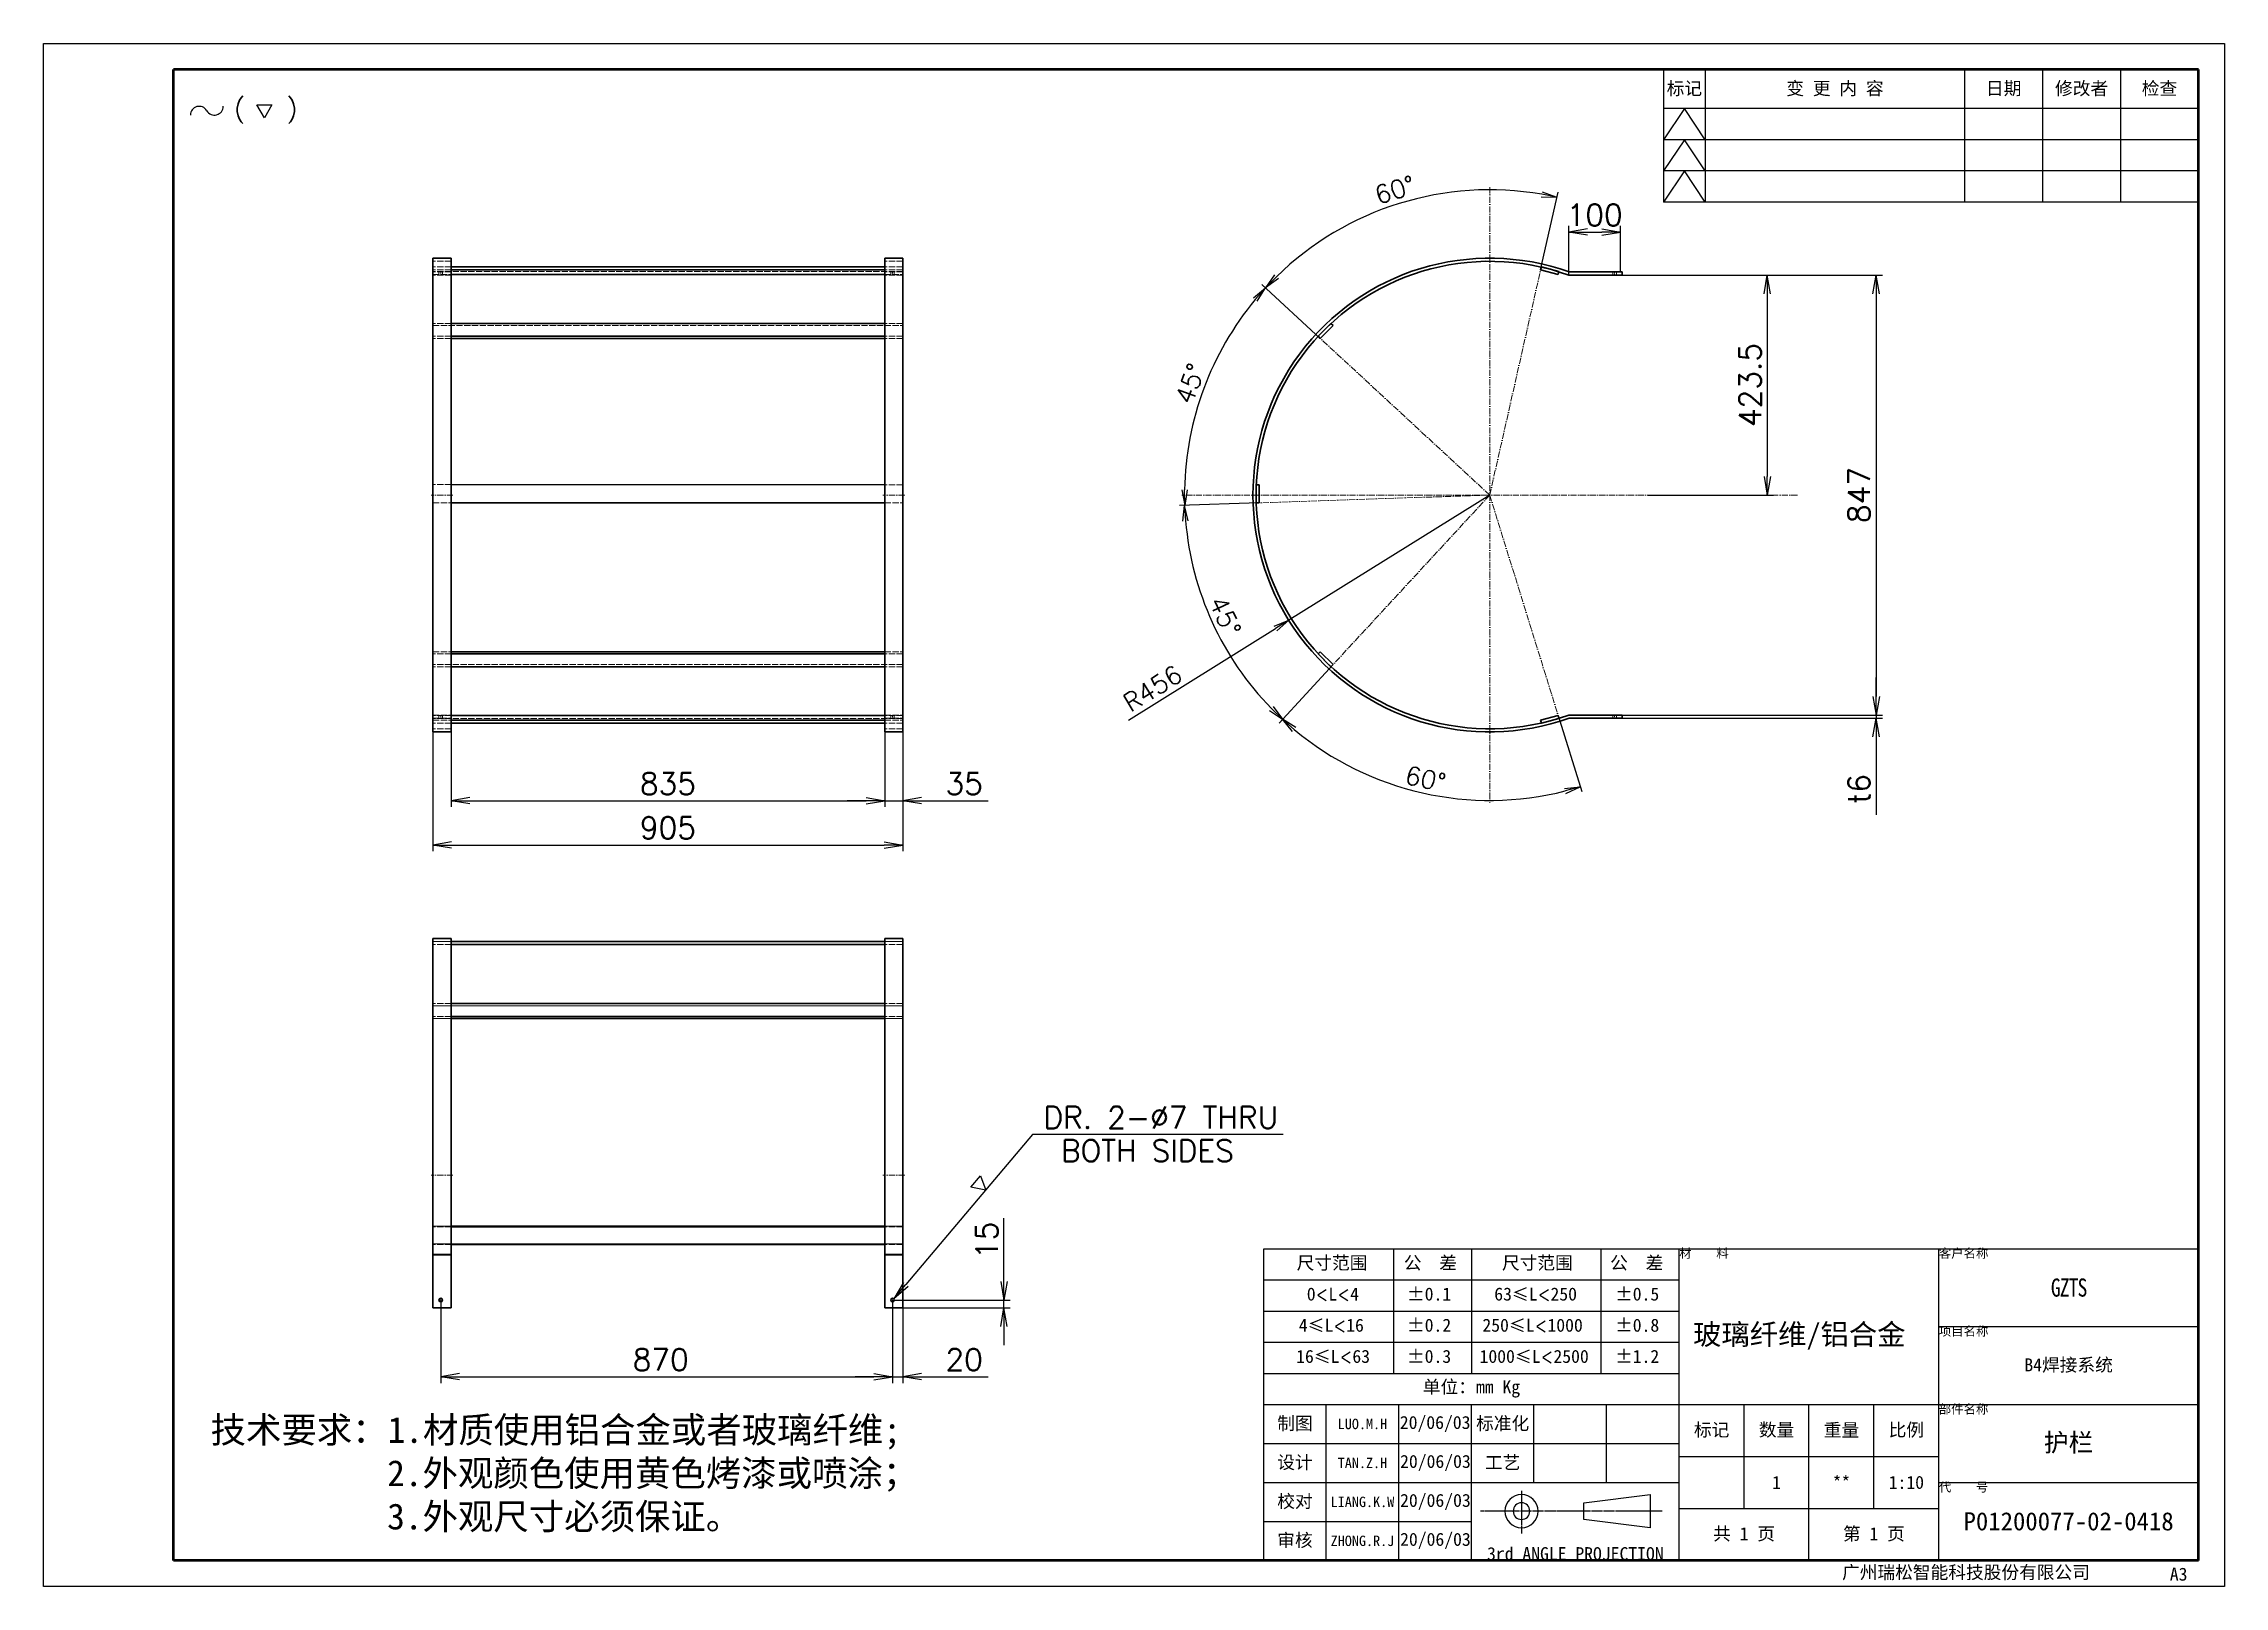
# Model space of a CAD drawing. Header units: millimetres. Extents: x -73083 to 81340, y -6859 to 6812.
# Drawn here: x 56713 to 60913, y -6850 to -3880 of the extents above; entities that cross this region are included whole.
import ezdxf

# ---------------------------------------------------------------- set-up
doc = ezdxf.new("R2010")
doc.units = ezdxf.units.MM
for name, pattern in [('AM_ISO02W050', [7.5, 6, -1.5]), ('AM_ISO08W050', [18, 12, -1.5, 3, -1.5]), ('CENTER-HOKUTO', [23, 20, -1, 1, -1]), ('DASHDOT', [18.5, 12, -3, 0.5, -3]), ('DASHED', [15, 12, -3])]:
    doc.linetypes.add(name, pattern=pattern)
doc.layers.add('A3', color=7, linetype='Continuous', plot=False)
for name, color, linetype, lineweight in [('AM_7', 2, 'AM_ISO08W050', 25), ('AM_HID', 1, 'AM_ISO02W050', 25), ('AM_VIS', 7, 'Continuous', 50), ('SOLID LINE', 7, 'Continuous', 30)]:
    doc.layers.add(name, color=color, linetype=linetype, lineweight=lineweight)
doc.layers.add('title_frame', color=7, linetype='Continuous')
doc.layers.add('word_dim', color=253, linetype='Continuous')
doc.styles.get("Standard").update_dxf_attribs({"font": 'romans.shx', "bigfont": 'bigfont.shx'})
doc.dimstyles.new('1-10', dxfattribs={"dimscale": 10, "dimtxt": 3.5, "dimasz": 3, "dimexe": 1, "dimexo": 0, "dimgap": 1, "dimtad": 3, "dimdsep": 46, "dimtxsty": 'Standard', "dimblk1": 'OPEN', "dimblk2": 'OPEN', "dimsah": 1, "dimcen": 0, "dimclrd": 256, "dimclre": 256, "dimclrt": 3, "dimadec": 0, "dimazin": 0, "dimtfac": 1, "dimtmove": 0, "dimatfit": 3, "dimfxl": 0, "dimtolj": 1, "dimtzin": 0, "dimarcsym": 0})
doc.dimstyles.new('STANDARD1-12', dxfattribs={"dimscale": 12, "dimtxt": 3.5, "dimasz": 3, "dimexe": 1, "dimexo": 0, "dimgap": 1, "dimtad": 3, "dimdec": 1, "dimdsep": 46, "dimtxsty": 'Standard', "dimblk1": 'OPEN', "dimblk2": 'OPEN', "dimsah": 1, "dimcen": 0, "dimclrd": 256, "dimclre": 256, "dimclrt": 3, "dimadec": 0, "dimazin": 0, "dimtfac": 1, "dimtdec": 1, "dimtmove": 0, "dimatfit": 3, "dimldrblk": 'OPEN', "dimfxl": 0, "dimtolj": 1, "dimtzin": 0, "dimarcsym": 0})

msp = doc.modelspace()

# ---------------------------------------------------------------- texts
at = {"layer": 'SOLID LINE', "ltscale": 0.5}
for s, insert, char_height, width, attachment_point in [('\\pt150;{\\fSimHei|b0|i0|c134|p2;\\C3;标记}', (59872.73469, -3967.73229), 25, 80, 5), ('\\pt150;{\\fSimHei|b0|i0|c134|p2;\\C3;变 更 内 容}', (60162.73469, -3967.73229), 25, 500, 5), ('\\pt150;{\\fSimHei|b0|i0|c134|p2;\\C3;日期}', (60487.73469, -3967.73229), 25, 150, 5), ('\\pt150;{\\fSimHei|b0|i0|c134|p2;\\C3;修改者}', (60637.73469, -3967.73229), 25, 150, 5), ('\\pt150;{\\fSimHei|b0|i0|c134|p2;\\C3;检查}', (60787.73469, -3967.73229), 25, 150, 5), ('\\pt150;{\\fSimHei|b0|i0|c134|p2;\\C3;尺寸范围}', (59125.93432, -6214.94291), 25, 453.0151884, 1), ('\\pt150;{\\fSimHei|b0|i0|c134|p2;\\C3;公  差}', (59332.47173, -6214.94291), 25, 453.0151884, 1), ('\\pt150;{\\fSimHei|b0|i0|c134|p2;\\C3;尺寸范围}', (59521.40884, -6214.94291), 25, 453.0151884, 1), ('\\pt150;{\\fSimHei|b0|i0|c134|p2;\\C3;公  差}', (59729.79531, -6214.94291), 25, 453.0151884, 1), ('{\\fSimHei|b0|i0|c134|p2;\\C3;材    料}', (59862.73469, -6200.23229), 17.5, 500, 1), ('\\pt105;{\\fSimHei|b0|i0|c134|p2;\\C3;客户名称}', (60362.73469, -6200.23229), 17.5, 500, 1), ('{\\fSimHei|b0|i0|c134|p2;\\W0.8;\\T0.9;\\C3;GZTS}', (60612.73469, -6275.23229), 35, 500, 5), ('\\pt150;{\\fSimHei|b0|i0|c134|p2;\\C3;0\\Fromans,bigfont|c134;\\H0.9583x;<\\fSimHei|b0|i0|c134|p2;\\H1.044x;L\\Fromans,bigfont|c134;\\H0.9583x;<\\fSimHei|b0|i0|c134|p2;\\H1.044x;4}', (59145.54001, -6274.94291), 25, 453.0151884, 1), ('\\pt150;{\\fSimHei|b0|i0|c134|p2;\\C3;%%P0.1}', (59338.5581, -6274.94291), 25, 453.0151884, 1), ('\\pt150;{\\fSimHei|b0|i0|c134|p2;\\C3;63\\H0.9583x;≤\\H1.044x;L\\Fromans,bigfont|c134;\\H0.9579x;<\\fSimHei|b0|i0|c134|p2;\\H1.044x;250}', (59506.57151, -6274.94291), 25, 453.0151884, 1), ('\\pt150;{\\fSimHei|b0|i0|c134|p2;\\C3;%%P0.5}', (59739.26136, -6274.94291), 25, 453.0151884, 1), ('\\pt150;{\\fSimHei|b0|i0|c134|p2;\\C3;4\\H0.9583x;≤\\H1.043x;L\\Fromans,bigfont|c134;\\H0.9588x;<\\fSimHei|b0|i0|c134|p2;\\H1.043x;16}', (59130.19984, -6334.94291), 25, 453.0151884, 1), ('\\pt150;{\\fSimHei|b0|i0|c134|p2;\\C3;%%P0.2}', (59338.5581, -6334.94291), 25, 453.0151884, 1), ('\\pt150;{\\fSimHei|b0|i0|c134|p2;\\C3;250\\H0.9583x;≤\\H1.044x;L\\Fromans,bigfont|c134;\\H0.9579x;<\\fSimHei|b0|i0|c134|p2;\\H1.044x;1000}', (59483.7451, -6334.94291), 25, 453.0151884, 1), ('\\pt150;{\\fSimHei|b0|i0|c134|p2;\\C3;%%P0.8}', (59739.26136, -6334.94291), 25, 453.0151884, 1), ('\\pt105;{\\fSimHei|b0|i0|c134|p2;\\C3;项目名称}', (60362.73469, -6350.23229), 17.5, 500, 1), ('\\pt150;{\\fSimHei|b0|i0|c134|p2;\\C3;16\\H0.9583x;≤\\H1.044x;L\\Fromans,bigfont|c134;\\H0.9579x;<\\fSimHei|b0|i0|c134|p2;\\H1.044x;63}', (59125.04936, -6394.94291), 25, 453.0151884, 1), ('\\pt150;{\\fSimHei|b0|i0|c134|p2;\\C3;%%P0.3}', (59338.5581, -6394.94291), 25, 453.0151884, 1), ('\\pt150;{\\fSimHei|b0|i0|c134|p2;\\C3;%%P1.2}', (59739.26136, -6394.94291), 25, 453.0151884, 1), ('{\\fSimHei|b0|i0|c134|p2;\\C3;B4焊接系统}', (60612.73469, -6425.23229), 25, 500, 5), ('\\pt150;{\\fSimHei|b0|i0|c134|p2;\\C3;单位：mm Kg}', (59462.73469, -6470.23229), 25, 800, 5), ('\\pt105;{\\fSimHei|b0|i0|c134|p2;\\C3;部件名称}', (60362.73469, -6500.23229), 17.5, 500, 1), ('\\pt150;{\\fSimHei|b0|i0|c134|p2;\\C3;制图}', (59122.73469, -6537.73229), 25, 120, 5), ('\\pt60;{\\fSimHei|b0|i0|c134|p2;\\C3;制图}', (59122.73469, -6537.73229), 25, 120, 5), ('\\pt288;{\\fSimHei|b0|i0|c134|p2;\\H0.8x;\\C3;LUO.M.H}', (59252.73469, -6537.73229), 25, 140, 5), ('\\pt60;{\\fSimHei|b0|i0|c134|p2;\\C3;20/06/03}', (59392.73469, -6537.73229), 25, 140, 5), ('\\pt150;{\\fSimHei|b0|i0|c134|p2;\\C3;标准化}', (59522.73469, -6537.73229), 25, 120, 5), ('\\pt150;{\\fSimHei|b0|i0|c134|p2;\\C3;标记}', (59925.23469, -6550.23229), 25, 125, 5), ('\\pt150;{\\fSimHei|b0|i0|c134|p2;\\C3;数量}', (60050.23469, -6550.23229), 25, 125, 5), ('\\pt150;{\\fSimHei|b0|i0|c134|p2;\\C3;重量}', (60175.23469, -6550.23229), 25, 125, 5), ('\\pt150;{\\fSimHei|b0|i0|c134|p2;\\C3;比例}', (60300.23469, -6550.23229), 25, 125, 5), ('{\\fSimHei|b0|i0|c134|p2;\\C3;护栏}', (60612.73469, -6575.23229), 35, 500, 5), ('\\pt150;{\\fSimHei|b0|i0|c134|p2;\\C3;设计}', (59122.73469, -6612.73229), 25, 120, 5), ('\\pt60;{\\fSimHei|b0|i0|c134|p2;\\C3;设计}', (59122.73469, -6612.73229), 25, 120, 5), ('\\pt288;{\\fSimHei|b0|i0|c134|p2;\\H0.8x;\\C3;TAN.Z.H}', (59252.73469, -6612.73229), 25, 140, 5), ('\\pt60;{\\fSimHei|b0|i0|c134|p2;\\C3;20/06/03}', (59393.24105, -6612.73229), 25, 138.9872858, 5), ('\\pt150;{\\fSimHei|b0|i0|c134|p2;\\C3;工艺}', (59522.73469, -6612.73229), 25, 120, 5), ('\\pt150;{\\fSimHei|b0|i0|c134|p2;\\C3;**}', (60175.23469, -6650.23229), 25, 125, 5), ('\\pt150;{\\fSimHei|b0|i0|c134|p2;\\C3;校对}', (59122.73469, -6687.73229), 25, 120, 5), ('\\pt60;{\\fSimHei|b0|i0|c134|p2;\\C3;校对}', (59122.73469, -6687.73229), 25, 120, 5), ('\\pt288;{\\fSimHei|b0|i0|c134|p2;\\H0.8x;\\C3;LIANG.K.W}', (59252.73469, -6687.73229), 25, 140, 5), ('\\pt60;{\\fSimHei|b0|i0|c134|p2;\\C3;20/06/03}', (59393.24105, -6687.73229), 25, 138.9872858, 5), ('\\pt150;{\\fSimHei|b0|i0|c134|p2;\\C3;1}', (60050.23469, -6650.23229), 25, 125, 5), ('\\pt150;{\\fSimHei|b0|i0|c134|p2;\\C3;1:10}', (60300.23469, -6650.23229), 25, 125, 5), ('\\pt105;{\\fSimHei|b0|i0|c134|p2;\\C3;代    号}', (60362.73469, -6650.23229), 17.5, 500, 1), ('{\\fSimHei|b0|i0|c134|p2;\\C3;P01200077-02-0418}', (60612.73469, -6725.23229), 35, 500, 5), ('\\pt150;{\\fSimHei|b0|i0|c134|p2;\\C3;审核}', (59122.73469, -6762.73229), 25, 120, 5), ('\\pt60;{\\fSimHei|b0|i0|c134|p2;\\C3;审核}', (59122.73469, -6762.73229), 25, 120, 5), ('\\pt288;{\\fSimHei|b0|i0|c134|p2;\\H0.8x;\\C3;ZHONG.R.J}', (59252.73469, -6762.73229), 25, 140, 5), ('\\pt60;{\\fSimHei|b0|i0|c134|p2;\\C3;20/06/03}', (59393.24105, -6762.73229), 25, 138.9872858, 5), ('\\pt150;{\\fSimHei|b0|i0|c134|p2;\\C3;共 1 页}', (59987.73469, -6750.23229), 25, 250, 5), ('\\pt150;{\\fSimHei|b0|i0|c134|p2;\\C3;第 1 页}', (60237.73469, -6750.23229), 25, 250, 5), ('{\\fSimHei|b0|i0|c134|p2;\\C3;3rd ANGLE PROJECTION}', (59662.73469, -6800.23229), 25, 400, 8), ('\\pt150;{\\fSimHei|b0|i0|c134|p2;\\C3;广州瑞松智能科技股份有限公司}', (60176.42083, -6810.58706), 25, 785.6180814, 1), ('\\pt150;{\\fSimHei|b0|i0|c134|p2;\\C3;A3}', (60807.62339, -6814.20635), 25, 785.6180814, 1)]:
    msp.add_mtext(s, dxfattribs=dict(at, insert=insert, char_height=char_height, width=width, attachment_point=attachment_point))
at = {"layer": 'SOLID LINE', "ltscale": 0.5, "insert": (59478.25812, -6394.94291), "char_height": 25, "width": 453.0151884, "attachment_point": 1, "line_spacing_factor": 0.72}
msp.add_mtext('\\pt150;{\\fSimHei|b0|i0|c134|p2;\\C3;1000\\H0.9583x;≤\\H1.044x;L\\Fromans,bigfont|c134;\\H0.9579x;<\\fSimHei|b0|i0|c134|p2;\\H1.044x;2500}', dxfattribs=at)
at = {"layer": 'word_dim', "color": 3, "linetype": 'Continuous', "insert": (58672.0691, -6032.2719), "char_height": 42, "attachment_point": 7}
msp.add_mtext('BOTH SIDES', dxfattribs=at)
at = {"layer": 'word_dim', "color": 3, "linetype": 'Continuous', "attachment_point": 1}
for s, insert, char_height, width in [('\\pt403.2;{\\fNSimSun|b0|i0|c134|p49;玻璃纤维/铝合金}', (59889.48473, -6345.09627), 40, 1442.3023399), ('{\\fNSimSun|b0|i0|c134|p49;技术要求：1.材质使用铝合金或者玻璃纤维;\\P          2.外观颜色使用黄色烤漆或喷涂；\\P          3.外观尺寸必须保证。}', (57034.30625, -6523.91063), 50, 1802.8779249)]:
    msp.add_mtext(s, dxfattribs=dict(at, insert=insert, char_height=char_height, width=width))

# ---------------------------------------------------------------- blocks, each defined once
blk = doc.blocks.new('_Open')
at = {"color": 0, "lineweight": -2}
for p, q in [((-1, 0.17), (0, 0)), ((-1, -0.17), (0, 0)), ((0, 0), (-1, 0))]:
    blk.add_line(p, q, dxfattribs=at)
blk = doc.blocks.new('*D641')
at = {"layer": 'DEFPOINTS', "color": 0}
for p in [(57462.6, -5205.3), (58367.6, -5205.3), (58367.6, -5423)]:
    blk.add_point(p, dxfattribs=at)
at = {"layer": 'word_dim', "lineweight": -2}
for p, q in [((57462.6, -5205.3), (57462.6, -5435)), ((58367.6, -5205.3), (58367.6, -5435)), ((57498.6, -5423), (58331.6, -5423))]:
    blk.add_line(p, q, dxfattribs=at)
at = {"layer": 'word_dim', "lineweight": -2, "xscale": 36, "yscale": 36, "zscale": 36, "rotation": 180}
blk.add_blockref('_Open', (57462.6, -5423), dxfattribs=at)
at = {"layer": 'word_dim', "lineweight": -2, "xscale": 36, "yscale": 36, "zscale": 36}
blk.add_blockref('_Open', (58367.6, -5423), dxfattribs=at)
at = {"layer": 'word_dim', "color": 3, "insert": (57915.1, -5390), "char_height": 42, "attachment_point": 5}
blk.add_mtext('\\A1;905', dxfattribs=at)
blk = doc.blocks.new('*D642')
at = {"layer": 'DEFPOINTS', "color": 0}
for p in [(57497.6, -5199.3), (58332.6, -5205.3), (58332.6, -5337.8)]:
    blk.add_point(p, dxfattribs=at)
at = {"layer": 'word_dim', "lineweight": -2}
for p, q in [((57497.6, -5199.3), (57497.6, -5349.8)), ((58332.6, -5205.3), (58332.6, -5349.8)), ((57533.6, -5337.8), (58296.6, -5337.8))]:
    blk.add_line(p, q, dxfattribs=at)
at = {"layer": 'word_dim', "lineweight": -2, "xscale": 36, "yscale": 36, "zscale": 36, "rotation": 180}
blk.add_blockref('_Open', (57497.6, -5337.8), dxfattribs=at)
at = {"layer": 'word_dim', "lineweight": -2, "xscale": 36, "yscale": 36, "zscale": 36}
blk.add_blockref('_Open', (58332.6, -5337.8), dxfattribs=at)
at = {"layer": 'word_dim', "color": 3, "insert": (57915.1, -5304.8), "char_height": 42, "attachment_point": 5}
blk.add_mtext('\\A1;835', dxfattribs=at)
blk = doc.blocks.new('*D643')
at = {"layer": 'DEFPOINTS', "color": 0}
for p in [(58332.6, -5205.3), (58367.6, -5205.3), (58367.6, -5337.8)]:
    blk.add_point(p, dxfattribs=at)
at = {"layer": 'word_dim', "lineweight": -2}
for p, q in [((58332.6, -5205.3), (58332.6, -5349.8)), ((58367.6, -5205.3), (58367.6, -5349.8)), ((58296.6, -5337.8), (58260.6, -5337.8)), ((58332.6, -5337.8), (58367.6, -5337.8)), ((58403.6, -5337.8), (58531.6, -5337.8))]:
    blk.add_line(p, q, dxfattribs=at)
at = {"layer": 'word_dim', "lineweight": -2, "xscale": 36, "yscale": 36, "zscale": 36}
blk.add_blockref('_Open', (58332.6, -5337.8), dxfattribs=at)
at = {"layer": 'word_dim', "lineweight": -2, "xscale": 36, "yscale": 36, "zscale": 36, "rotation": 180}
blk.add_blockref('_Open', (58367.6, -5337.8), dxfattribs=at)
at = {"layer": 'word_dim', "color": 3, "insert": (58485.6, -5304.8), "char_height": 42, "attachment_point": 5}
blk.add_mtext('\\A1;35', dxfattribs=at)
blk = doc.blocks.new('*D644')
at = {"layer": 'DEFPOINTS', "color": 0}
for p in [(59753.2, -4325.8), (59802.6, -4749.3), (60032.3, -4749.3)]:
    blk.add_point(p, dxfattribs=at)
at = {"layer": 'word_dim', "lineweight": -2}
for p, q in [((59753.2, -4325.8), (60044.3, -4325.8)), ((60032.3, -4361.8), (60032.3, -4713.3)), ((59802.6, -4749.3), (60044.3, -4749.3))]:
    blk.add_line(p, q, dxfattribs=at)
at = {"layer": 'word_dim', "lineweight": -2, "xscale": 36, "yscale": 36, "zscale": 36}
for p, rotation in [((60032.3, -4325.8), 90), ((60032.3, -4749.3), 270)]:
    blk.add_blockref('_Open', p, dxfattribs=dict(at, rotation=rotation))
at = {"layer": 'word_dim', "color": 3, "insert": (59999.3, -4537.5), "char_height": 42, "attachment_point": 5, "rotation": 90}
blk.add_mtext('\\A1;423.5', dxfattribs=at)
blk = doc.blocks.new('*D645')
at = {"layer": 'DEFPOINTS', "color": 0}
for p in [(59750, -4325.8), (59753.2, -5172.8), (60242.1, -5172.8)]:
    blk.add_point(p, dxfattribs=at)
at = {"layer": 'word_dim', "lineweight": -2}
for p, q in [((59750, -4325.8), (60254.1, -4325.8)), ((60242.1, -4361.8), (60242.1, -5136.8)), ((59753.2, -5172.8), (60254.1, -5172.8))]:
    blk.add_line(p, q, dxfattribs=at)
at = {"layer": 'word_dim', "lineweight": -2, "xscale": 36, "yscale": 36, "zscale": 36}
for p, rotation in [((60242.1, -4325.8), 90), ((60242.1, -5172.8), 270)]:
    blk.add_blockref('_Open', p, dxfattribs=dict(at, rotation=rotation))
at = {"layer": 'word_dim', "color": 3, "insert": (60209.1, -4749.3), "char_height": 42, "attachment_point": 5, "rotation": 90}
blk.add_mtext('\\A1;847', dxfattribs=at)
blk = doc.blocks.new('*D646')
at = {"layer": 'DEFPOINTS', "color": 0}
for p in [(59750, -4243.1), (59650, -4325.8), (59750, -4319.8)]:
    blk.add_point(p, dxfattribs=at)
at = {"layer": 'word_dim', "lineweight": -2}
for p, q in [((59650, -4325.8), (59650, -4231.1)), ((59750, -4319.8), (59750, -4231.1)), ((59686, -4243.1), (59714, -4243.1))]:
    blk.add_line(p, q, dxfattribs=at)
at = {"layer": 'word_dim', "lineweight": -2, "xscale": 36, "yscale": 36, "zscale": 36, "rotation": 180}
blk.add_blockref('_Open', (59650, -4243.1), dxfattribs=at)
at = {"layer": 'word_dim', "lineweight": -2, "xscale": 36, "yscale": 36, "zscale": 36}
blk.add_blockref('_Open', (59750, -4243.1), dxfattribs=at)
at = {"layer": 'word_dim', "color": 3, "insert": (59700, -4210.1), "char_height": 42, "attachment_point": 5}
blk.add_mtext('\\A1;100', dxfattribs=at)
blk = doc.blocks.new('*D647')
at = {"layer": 'DEFPOINTS', "color": 0}
for p in [(59750, -5172.8), (59750, -5178.8), (60242.1, -5172.8)]:
    blk.add_point(p, dxfattribs=at)
at = {"layer": 'word_dim', "lineweight": -2}
for p, q in [((60242.1, -5136.8), (60242.1, -5100.8)), ((59750, -5172.8), (60254.1, -5172.8)), ((59750, -5178.8), (60254.1, -5178.8)), ((60242.1, -5172.8), (60242.1, -5178.8)), ((60242.1, -5214.8), (60242.1, -5365.1))]:
    blk.add_line(p, q, dxfattribs=at)
at = {"layer": 'word_dim', "lineweight": -2, "xscale": 36, "yscale": 36, "zscale": 36}
for p, rotation in [((60242.1, -5172.8), 270), ((60242.1, -5178.8), 90)]:
    blk.add_blockref('_Open', p, dxfattribs=dict(at, rotation=rotation))
at = {"layer": 'word_dim', "color": 3, "insert": (60209.1, -5315.1), "char_height": 42, "attachment_point": 5, "rotation": 90}
blk.add_mtext('\\A1;{\\Ftxt,bigfont|c134;t}6', dxfattribs=at)
blk = doc.blocks.new('*D648')
at = {"layer": 'DEFPOINTS', "color": 0, "linetype": 'Continuous'}
for p in [(59497.8, -4749.3), (59110.8, -4990.4)]:
    blk.add_point(p, dxfattribs=at)
at = {"layer": 'word_dim', "linetype": 'Continuous', "lineweight": -2}
for p, q in [((59497.8, -4749.3), (59110.8, -4990.4)), ((58802.3, -5182.6), (59085.3, -5006.3))]:
    blk.add_line(p, q, dxfattribs=at)
at = {"layer": 'word_dim', "linetype": 'Continuous', "lineweight": -2, "xscale": 30, "yscale": 30, "zscale": 30, "rotation": 31.92264023269088}
blk.add_blockref('_Open', (59110.8, -4990.4), dxfattribs=at)
at = {"layer": 'word_dim', "color": 3, "linetype": 'Continuous', "insert": (58848.6, -5121.4), "char_height": 35, "attachment_point": 5, "rotation": 31.9226}
blk.add_mtext('\\A1;R456', dxfattribs=at)
blk = doc.blocks.new('*D649')
at = {"layer": 'DEFPOINTS', "color": 0, "linetype": 'Continuous'}
for p in [(59423.6, -4166.3), (59595.8, -4315.9), (59171.5, -4447.7), (59497.8, -4749.3), (59497.8, -4749.3)]:
    blk.add_point(p, dxfattribs=at)
at = {"layer": 'word_dim', "linetype": 'Continuous', "lineweight": -2}
for p, q in [((59595.8, -4315.9), (59629.6, -4166.3)), ((59171.5, -4447.7), (59058.9, -4343.7))]:
    blk.add_line(p, q, dxfattribs=at)
blk.add_arc((59497.8, -4749.3), 587.7, 80.1824, 134.3319, dxfattribs=at)
at = {"layer": 'word_dim', "linetype": 'Continuous', "lineweight": -2, "xscale": 30, "yscale": 30, "zscale": 30}
for p, rotation in [((59627.4, -4176.1), 348.7197994888138), ((59066.2, -4350.4), 225.7944924987532)]:
    blk.add_blockref('_Open', p, dxfattribs=dict(at, rotation=rotation))
at = {"layer": 'word_dim', "color": 3, "linetype": 'Continuous', "insert": (59315.3, -4161.8), "char_height": 35, "attachment_point": 5, "rotation": 17.2571}
blk.add_mtext('\\A1;60°', dxfattribs=at)
blk = doc.blocks.new('*D650')
at = {"layer": 'DEFPOINTS', "color": 0, "linetype": 'Continuous'}
for p in [(59171.5, -4447.7), (58978.2, -4474.8), (59053.7, -4764.3), (59497.8, -4749.3), (59497.8, -4749.3)]:
    blk.add_point(p, dxfattribs=at)
at = {"layer": 'word_dim', "linetype": 'Continuous', "lineweight": -2}
for p, q in [((59171.5, -4447.7), (59058.9, -4343.7)), ((59053.7, -4764.3), (58900.5, -4769.5))]:
    blk.add_line(p, q, dxfattribs=at)
blk.add_arc((59497.8, -4749.3), 587.7, 140.1823, 179.0096, dxfattribs=at)
at = {"layer": 'word_dim', "linetype": 'Continuous', "lineweight": -2, "xscale": 30, "yscale": 30, "zscale": 30}
for p, rotation in [((59066.2, -4350.4), 48.71972709965274), ((58910.5, -4769.1), 270.4722178541187)]:
    blk.add_blockref('_Open', p, dxfattribs=dict(at, rotation=rotation))
at = {"layer": 'word_dim', "color": 3, "linetype": 'Continuous', "insert": (58921.3, -4534.8), "char_height": 35, "attachment_point": 5, "rotation": 69.596}
blk.add_mtext('\\A1;45°', dxfattribs=at)
blk = doc.blocks.new('*D651')
at = {"layer": 'DEFPOINTS', "color": 0, "linetype": 'Continuous'}
for p in [(59497.8, -4749.3), (59497.8, -4749.3), (59196.2, -5075.6), (59629.6, -5173.6), (59270.6, -5291.4)]:
    blk.add_point(p, dxfattribs=at)
at = {"layer": 'word_dim', "linetype": 'Continuous', "lineweight": -2}
for p, q in [((59196.2, -5075.6), (59092.1, -5188.3)), ((59629.6, -5173.6), (59675.2, -5320.2))]:
    blk.add_line(p, q, dxfattribs=at)
blk.add_arc((59497.8, -4749.3), 587.8, 230.1813, 284.3327, dxfattribs=at)
at = {"layer": 'word_dim', "linetype": 'Continuous', "lineweight": -2, "xscale": 30, "yscale": 30, "zscale": 30}
for p, rotation in [((59098.8, -5181), 138.7191495032216), ((59672.2, -5310.7), 15.79492462025751)]:
    blk.add_blockref('_Open', p, dxfattribs=dict(at, rotation=rotation))
at = {"layer": 'word_dim', "color": 3, "linetype": 'Continuous', "insert": (59374.2, -5295.8), "char_height": 35, "attachment_point": 5, "rotation": 347.257}
blk.add_mtext('\\A1;60°', dxfattribs=at)
blk = doc.blocks.new('*D652')
at = {"layer": 'DEFPOINTS', "color": 0, "linetype": 'Continuous'}
for p in [(59053.7, -4764.3), (59497.8, -4749.3), (59497.8, -4749.3), (58935.8, -4921.6), (59196.2, -5075.6)]:
    blk.add_point(p, dxfattribs=at)
at = {"layer": 'word_dim', "linetype": 'Continuous', "lineweight": -2}
for p, q in [((59053.7, -4764.3), (58900.3, -4769.5)), ((59196.2, -5075.6), (59092.1, -5188.3))]:
    blk.add_line(p, q, dxfattribs=at)
blk.add_arc((59497.8, -4749.3), 587.8, 184.8592, 224.3326, dxfattribs=at)
at = {"layer": 'word_dim', "linetype": 'Continuous', "lineweight": -2, "xscale": 30, "yscale": 30, "zscale": 30}
for p, rotation in [((58910.3, -4769.1), 93.39702682979795), ((59098.8, -5181), 315.7947631977258)]:
    blk.add_blockref('_Open', p, dxfattribs=dict(at, rotation=rotation))
at = {"layer": 'word_dim', "color": 3, "linetype": 'Continuous', "insert": (58988.3, -4982.5), "char_height": 35, "attachment_point": 5, "rotation": 294.5959}
blk.add_mtext('\\A1;45°', dxfattribs=at)
blk = doc.blocks.new('*D653')
at = {"layer": 'DEFPOINTS', "color": 0}
for p in [(58347.6, -6299.1), (57477.6, -6303.6), (58347.6, -6446.8)]:
    blk.add_point(p, dxfattribs=at)
at = {"layer": 'word_dim', "lineweight": -2}
for p, q in [((58347.6, -6299.1), (58347.6, -6458.8)), ((57477.6, -6303.6), (57477.6, -6458.8)), ((57513.6, -6446.8), (58311.6, -6446.8))]:
    blk.add_line(p, q, dxfattribs=at)
at = {"layer": 'word_dim', "lineweight": -2, "xscale": 36, "yscale": 36, "zscale": 36, "rotation": 180}
blk.add_blockref('_Open', (57477.6, -6446.8), dxfattribs=at)
at = {"layer": 'word_dim', "lineweight": -2, "xscale": 36, "yscale": 36, "zscale": 36}
blk.add_blockref('_Open', (58347.6, -6446.8), dxfattribs=at)
at = {"layer": 'word_dim', "color": 3, "insert": (57901.2, -6413.8), "char_height": 42, "attachment_point": 5}
blk.add_mtext('\\A1;870', dxfattribs=at)
blk = doc.blocks.new('*D654')
at = {"layer": 'DEFPOINTS', "color": 0}
for p in [(58352.2, -6299.1), (58562.3, -6299.1), (58362.6, -6314.1)]:
    blk.add_point(p, dxfattribs=at)
at = {"layer": 'word_dim', "lineweight": -2}
for p, q in [((58562.3, -6263.1), (58562.3, -6141.1)), ((58352.2, -6299.1), (58574.3, -6299.1)), ((58562.3, -6314.1), (58562.3, -6299.1)), ((58362.6, -6314.1), (58574.3, -6314.1)), ((58562.3, -6350.1), (58562.3, -6386.1))]:
    blk.add_line(p, q, dxfattribs=at)
at = {"layer": 'word_dim', "lineweight": -2, "xscale": 36, "yscale": 36, "zscale": 36}
for p, rotation in [((58562.3, -6299.1), 270), ((58562.3, -6314.1), 90)]:
    blk.add_blockref('_Open', p, dxfattribs=dict(at, rotation=rotation))
at = {"layer": 'word_dim', "color": 3, "insert": (58529.3, -6184.1), "char_height": 42, "attachment_point": 5, "rotation": 90}
blk.add_mtext('\\A1;15', dxfattribs=at)
blk = doc.blocks.new('*D655')
at = {"layer": 'DEFPOINTS', "color": 0}
for p in [(58347.6, -6303.6), (58367.6, -6307.6), (58367.6, -6446.8)]:
    blk.add_point(p, dxfattribs=at)
at = {"layer": 'word_dim', "lineweight": -2}
for p, q in [((58347.6, -6303.6), (58347.6, -6458.8)), ((58367.6, -6307.6), (58367.6, -6458.8)), ((58311.6, -6446.8), (58275.6, -6446.8)), ((58347.6, -6446.8), (58367.6, -6446.8)), ((58403.6, -6446.8), (58531.6, -6446.8))]:
    blk.add_line(p, q, dxfattribs=at)
at = {"layer": 'word_dim', "lineweight": -2, "xscale": 36, "yscale": 36, "zscale": 36}
blk.add_blockref('_Open', (58347.6, -6446.8), dxfattribs=at)
at = {"layer": 'word_dim', "lineweight": -2, "xscale": 36, "yscale": 36, "zscale": 36, "rotation": 180}
blk.add_blockref('_Open', (58367.6, -6446.8), dxfattribs=at)
at = {"layer": 'word_dim', "color": 3, "insert": (58485.6, -6413.8), "char_height": 42, "attachment_point": 5}
blk.add_mtext('\\A1;20', dxfattribs=at)
blk = doc.blocks.new('*D656')
at = {"layer": 'DEFPOINTS', "color": 0}
for p in [(58349.9, -6296.4), (58345.4, -6301.7)]:
    blk.add_point(p, dxfattribs=at)
at = {"layer": 'word_dim', "lineweight": -2}
for p, q in [((58617.3, -5980.6), (58373.2, -6268.9)), ((59099.7, -5980.6), (58617.3, -5980.6))]:
    blk.add_line(p, q, dxfattribs=at)
at = {"layer": 'word_dim', "lineweight": -2, "xscale": 36, "yscale": 36, "zscale": 36, "rotation": 229.739677395811}
blk.add_blockref('_Open', (58349.9, -6296.4), dxfattribs=at)
at = {"layer": 'word_dim', "color": 3, "insert": (58864.5, -5947.6), "char_height": 42, "attachment_point": 5}
blk.add_mtext('\\A1;DR. 2-∅7 THRU', dxfattribs=at)
blk = doc.blocks.new('shiage1')
at = {"layer": 'word_dim', "color": 3, "linetype": 'Continuous'}
for p, q in [((0, 0), (-1.44, 2.5)), ((-1.44, 2.5), (1.44, 2.5)), ((1.44, 2.5), (0, 0))]:
    blk.add_line(p, q, dxfattribs=at)
blk = doc.blocks.new('shiage0')
at = {"layer": 'word_dim', "color": 3, "linetype": 'Continuous'}
for centre, start, end in [((1.69, 0), 30, 180), ((4.61, 1.69), 210, 0)]:
    blk.add_arc(centre, 1.69, start, end, dxfattribs=at)
blk = doc.blocks.new('12')
at = {"layer": 'title_frame', "color": 3, "linetype": 'Continuous'}
blk.add_lwpolyline([(20.46, 3.03), (19.01, 5.53), (21.9, 5.53)], close=True, dxfattribs=at)
blk.add_blockref('shiage0', (6.23, 3.56), dxfattribs=at)
blk.add_text('(   )', height=3.5, dxfattribs=at).set_placement((14.64, 3.08))

# ---------------------------------------------------------------- dimensions: what is measured, and where the dimension line sits
at = {"layer": 'word_dim', "linetype": 'Continuous'}
for base, line1, line2, picture, middle in [((59423.58397, -4166.33447), ((59497.82014, -4749.29326), (59171.48945, -4447.71136)), ((59497.81965, -4749.29282), (59595.83113, -4315.89202)), '*D649', (59315.32408, -4161.81974)), ((58978.22245, -4474.75669), ((59497.81919, -4749.29238), (59053.73475, -4764.29449)), ((59497.82014, -4749.29326), (59171.48945, -4447.71136)), '*D650', (58921.25082, -4534.82239)), ((58935.7964, -4921.57332), ((59497.81919, -4749.29238), (59053.73475, -4764.29449)), ((59497.82014, -4749.29326), (59196.23823, -5075.62218)), '*D652', (58988.32562, -4982.51337)), ((59270.56377, -5291.42369), ((59497.81965, -4749.29326), (59629.6388, -5173.63407)), ((59497.82014, -4749.29326), (59196.23823, -5075.62218)), '*D651', (59374.22235, -5295.82751))]:
    dim = msp.add_angular_dim_2l(base=base, line1=line1, line2=line2, dimstyle='1-10', dxfattribs=at)
    dim.commit()
    dim.dimension.update_dxf_attribs({"geometry": picture, "text_midpoint": middle})
at = {"layer": 'word_dim'}
for base, p1, p2, picture, middle in [((59749.96711, -4243.14895), (59649.96304, -4325.79239), (59749.96711, -4319.79241), '*D646', (59699.96508, -4243.14895)), ((58347.6382, -6446.76624), (57477.6382, -6303.61718), (58347.6382, -6299.06713), '*D653', (57901.24718, -6446.76624))]:
    dim = msp.add_linear_dim(base=base, p1=p1, p2=p2, dimstyle='STANDARD1-12', dxfattribs=at)
    dim.commit()
    dim.dimension.update_dxf_attribs({"geometry": picture, "text_midpoint": middle, "dimtype": 160})
for base, p1, p2, picture, middle in [((60242.05026, -5172.79238), (59749.96711, -4325.79241), (59753.21711, -5172.79238), '*D645', (60209.05026, -4749.2924)), ((60032.2665, -4749.29238), (59753.21711, -4325.79241), (59802.59944, -4749.29238), '*D644', (59999.2665, -4537.5424)), ((58562.29521, -6299.06713), (58362.6382, -6314.06713), (58352.18824, -6299.06713), '*D654', (58529.29521, -6184.06713))]:
    dim = msp.add_linear_dim(base=base, p1=p1, p2=p2, angle=90, dimstyle='STANDARD1-12', dxfattribs=at)
    dim.commit()
    dim.dimension.update_dxf_attribs({"geometry": picture, "text_midpoint": middle})
at = {"layer": 'word_dim', "linetype": 'Continuous'}
dim = msp.add_radius_dim(center=(59497.81917, -4749.29238), mpoint=(59110.78332, -4990.41322), dimstyle='1-10', dxfattribs=at)
dim.commit()
dim.dimension.update_dxf_attribs({"geometry": '*D648', "text_midpoint": (58863.11066, -5144.71169), "dimtype": 164})
at = {"layer": 'word_dim'}
dim = msp.add_linear_dim(base=(60242.05026, -5172.79238), p1=(59749.96711, -5178.79238), p2=(59749.96711, -5172.79238), angle=90, text='{\\Ftxt,bigfont|c134;t}<>', dimstyle='STANDARD1-12', dxfattribs=at)
dim.commit()
dim.dimension.update_dxf_attribs({"geometry": '*D647', "text_midpoint": (60242.05026, -5315.10712), "dimtype": 160})
for base, p1, p2, picture, middle in [((58367.6382, -5422.95948), (57462.6382, -5205.29456), (58367.6382, -5205.29456), '*D641', (57915.1382, -5389.95948)), ((58332.6382, -5337.83143), (57497.63844, -5199.28822), (58332.6382, -5205.29456), '*D642', (57915.13832, -5304.83143)), ((58367.6382, -5337.83143), (58332.6382, -5205.29456), (58367.6382, -5205.29456), '*D643', (58485.6382, -5304.83143)), ((58367.6382, -6446.76624), (58347.6382, -6303.61718), (58367.6382, -6307.61486), '*D655', (58485.6382, -6413.76624))]:
    dim = msp.add_linear_dim(base=base, p1=p1, p2=p2, dimstyle='STANDARD1-12', dxfattribs=at)
    dim.commit()
    dim.dimension.update_dxf_attribs({"geometry": picture, "text_midpoint": middle})
dim = msp.add_diameter_dim_2p(p1=(58345.37628, -6301.73803), p2=(58349.90011, -6296.39622), text='DR. 2-<> THRU', dimstyle='STANDARD1-12', override={"dimtoh": 1, "dimtofl": 0}, dxfattribs=at)
dim.commit()
dim.dimension.update_dxf_attribs({"geometry": '*D656', "text_midpoint": (58864.51218, -5980.6317), "dimtype": 163})

# ---------------------------------------------------------------- linework, layer by layer
at = {"color": 7, "lineweight": 35}
for p, q in [((57462.6421, -4293.28773), (57462.6421, -4464.92591)), ((57497.6421, -4293.28822), (57462.6421, -4293.28773)), ((57497.6421, -4293.28822), (57497.6421, -4464.9264)), ((58332.6421, -4310.09876), (57497.6421, -4310.0929)), ((58332.6421, -4315.89417), (57497.6421, -4315.88831)), ((57497.6421, -4324.9474), (58332.6421, -4324.95326)), ((58332.6421, -4293.29408), (58332.6421, -4464.93226)), ((58367.6421, -4293.29408), (58332.6421, -4293.29408)), ((58367.6421, -4293.29408), (58367.6421, -4464.93275)), ((59595.83479, -4315.89466), (59629.63948, -4324.95326)), ((59631.19417, -4319.15784), (59597.38557, -4310.09876)), ((59753.22151, -4325.79603), (59649.9676, -4325.79505)), ((59753.22151, -4319.79603), (59651.00667, -4319.79505)), ((58332.6421, -4418.71986), (57497.6421, -4418.714)), ((58332.6421, -4443.46839), (57497.6421, -4443.46253)), ((58332.6421, -4447.71107), (57497.6421, -4447.70521)), ((58367.6421, -4418.71986), (58367.6421, -4443.46839)), ((59191.99885, -4418.71986), (59167.24885, -4443.46839)), ((59171.49104, -4447.71107), (59196.24104, -4422.96253)), ((57462.6382, -5205.28773), (57462.6421, -4464.92591)), ((57497.6382, -5205.28822), (57497.6421, -4464.9264)), ((58332.6382, -5205.29408), (58332.6421, -4464.93226)), ((58367.6382, -5205.29456), (58367.6421, -4464.93275)), ((58332.6421, -4729.29115), (57497.6421, -4729.28529)), ((58367.6421, -4729.29163), (58367.6421, -4764.29163)), ((59047.81917, -4729.29163), (59047.81917, -4764.29163)), ((59053.81917, -4764.29163), (59053.81917, -4729.29163)), ((57497.6421, -4764.28529), (58332.6421, -4764.29115)), ((57497.6382, -5050.86732), (58332.6382, -5050.87318)), ((58332.6382, -5055.11585), (57497.6382, -5055.10999)), ((58332.6382, -5079.86439), (57497.6382, -5079.85853)), ((58367.6382, -5055.11585), (58367.6382, -5079.86488)), ((59167.24495, -5055.11585), (59191.99495, -5079.86488)), ((59196.23713, -5075.6222), (59171.48713, -5050.87318)), ((57497.6382, -5205.28822), (57462.6382, -5205.28773)), ((58332.6382, -5173.63685), (57497.6382, -5173.63099)), ((57497.6382, -5182.68909), (58332.6382, -5182.69495)), ((58332.6382, -5188.49085), (57497.6382, -5188.48499)), ((58367.6382, -5205.29456), (58332.6382, -5205.29408)), ((59629.63557, -5173.63685), (59595.82698, -5182.69544)), ((59597.38167, -5188.49085), (59631.19026, -5179.43226)), ((59753.2137, -5172.79603), (59649.95979, -5172.79554)), ((59753.2137, -5178.79603), (59651.00276, -5178.79554)), ((57462.6421, -6211.8546), (57462.6421, -5602.67174)), ((57497.6421, -5602.67174), (57462.6421, -5602.67174)), ((57497.6382, -5608.67174), (58332.6382, -5608.67174)), ((58332.6382, -5614.67174), (57497.6382, -5614.67174)), ((57497.6421, -6211.8546), (57497.6421, -5602.67174)), ((58332.6421, -6211.8546), (58332.6421, -5602.67174)), ((58367.6421, -5602.67174), (58332.6421, -5602.67174)), ((58367.6421, -6211.8546), (58367.6421, -5602.67174)), ((58332.6382, -5728.09752), (57497.6382, -5728.09752)), ((58332.6382, -5752.84606), (57497.6382, -5752.84606)), ((58367.6382, -5728.09752), (58367.6382, -5752.84606)), ((58367.6421, -5732.34411), (58367.6421, -5757.09313)), ((58332.6382, -5757.08873), (57497.6382, -5757.08873)), ((57497.6382, -5757.09313), (58332.6382, -5757.09313)), ((57462.6382, -6192.04137), (57462.6382, -6158.23424)), ((57497.6382, -6156.68102), (58332.6382, -6156.68102)), ((58332.6382, -6158.23424), (57497.6382, -6158.23424)), ((58367.6421, -6156.68688), (58367.6421, -6190.49401)), ((57462.6382, -6314.06701), (57462.6382, -6211.8546)), ((57462.6382, -6211.8546), (57497.6382, -6211.8546)), ((58332.6382, -6192.04137), (57497.6382, -6192.04137)), ((58332.6382, -6192.04699), (57497.6382, -6192.04699)), ((57497.6382, -6314.06701), (57497.6382, -6211.8546)), ((58332.6382, -6314.06725), (58332.6382, -6211.8546)), ((58332.6382, -6211.8546), (58367.6382, -6211.8546)), ((58367.6382, -6314.06725), (58367.6382, -6211.8546)), ((57462.6382, -6314.06701), (57497.6382, -6314.06701)), ((58332.6382, -6314.06725), (58367.6382, -6314.06725))]:
    msp.add_line(p, q, dxfattribs=at)
at = {"color": 7, "lineweight": 35, "ltscale": 0.144897}
msp.add_line((58367.6421, -4315.89466), (58367.6421, -4310.09876), dxfattribs=at)
at = {"color": 7, "lineweight": 35, "ltscale": 0.226465}
for p, q in [((58367.6421, -4315.89466), (58367.6421, -4324.95326)), ((58367.6382, -5173.63685), (58367.6382, -5182.69544))]:
    msp.add_line(p, q, dxfattribs=at)
at = {"color": 7, "lineweight": 35, "ltscale": 0.149995}
msp.add_line((59595.83479, -4315.89466), (59597.38557, -4310.09876), dxfattribs=at)
at = {"color": 7, "lineweight": 35, "ltscale": 0.150008}
for p, q in [((59631.19417, -4319.15784), (59629.63948, -4324.95326)), ((59597.38167, -5188.49085), (59595.82698, -5182.69544)), ((59629.63557, -5173.63685), (59631.19026, -5179.43226))]:
    msp.add_line(p, q, dxfattribs=at)
at = {"color": 7, "lineweight": 35, "ltscale": 0.15}
for p, q in [((59753.22151, -4319.79603), (59753.22151, -4325.79603)), ((59047.81917, -4729.29163), (59053.81917, -4729.29163)), ((59053.81917, -4764.29163), (59047.81917, -4764.29163)), ((59753.2137, -5172.79603), (59753.2137, -5178.79603)), ((58367.6421, -5614.67174), (58367.6421, -5608.67174))]:
    msp.add_line(p, q, dxfattribs=at)
at = {"color": 7, "lineweight": 35, "ltscale": 0.106067}
for p, q in [((58367.6421, -4447.71107), (58367.6421, -4443.46839)), ((58367.6382, -5055.11585), (58367.6382, -5050.87318)), ((58367.6382, -5757.08873), (58367.6382, -5752.84606)), ((58367.6421, -5732.34411), (58367.6421, -5728.10143))]:
    msp.add_line(p, q, dxfattribs=at)
at = {"color": 7, "lineweight": 35, "ltscale": 0.149993}
for p, q in [((59171.49104, -4447.71107), (59167.24885, -4443.46839)), ((59191.99885, -4418.71986), (59196.24104, -4422.96253)), ((59167.24495, -5055.11585), (59171.48713, -5050.87318)), ((59196.23713, -5075.6222), (59191.99495, -5079.86488))]:
    msp.add_line(p, q, dxfattribs=at)
at = {"color": 7, "lineweight": 35, "ltscale": 0.144885}
msp.add_line((58367.6382, -5188.49085), (58367.6382, -5182.69544), dxfattribs=at)
at = {"color": 7, "lineweight": 35, "ltscale": 0.038831}
msp.add_line((57462.6382, -6158.23424), (57462.6382, -6156.68102), dxfattribs=at)
at = {"color": 7, "lineweight": 35, "ltscale": 0.038824}
msp.add_line((58367.6421, -6192.04699), (58367.6421, -6190.49401), dxfattribs=at)
at = {"color": 7, "lineweight": 35}
for centre in [(57477.6382, -6299.06701), (58347.6382, -6299.06725)]:
    msp.add_circle(centre, 3.5, dxfattribs=at)
for centre, radius, start, end in [((59497.81917, -4749.29456), 456, 70.37036668, 289.62890932), ((59497.81917, -4749.29456), 450, 70.23863965, 289.76064318), ((57477.6421, -6299.07262), 3.5, 51.14788868, 61.46672332), ((58347.6421, -6299.07262), 3.5, 51.14788868, 61.46672332)]:
    msp.add_arc(centre, radius, start, end, dxfattribs=at)
at = {"layer": 'A3', "linetype": 'Continuous'}
msp.add_lwpolyline([(56712.73469, -3880.23229), (60912.73469, -3880.23229), (60912.73469, -6850.23229), (56712.73469, -6850.23229)], close=True, dxfattribs=at)
at = {"layer": 'AM_7', "linetype": 'DASHDOT', "lineweight": 13}
for p, q in [((59497.81917, -4156.49427), (59497.81917, -5342.09437)), ((57501.14601, -4749.28822), (57459.13429, -4749.28773)), ((58371.14601, -4749.29456), (58329.13429, -4749.29408)), ((60090.61995, -4749.29456), (58905.01838, -4749.29456)), ((57501.1421, -6058.67174), (57459.13429, -6058.67174)), ((58371.1421, -6058.67174), (58329.13429, -6058.67174))]:
    msp.add_line(p, q, dxfattribs=at)
at = {"layer": 'AM_7', "linetype": 'DASHDOT', "lineweight": 13, "ltscale": 0.180017}
for p, q in [((57477.6421, -4319.18958), (57477.6421, -4326.39027)), ((58347.6421, -4319.19544), (58347.6421, -4326.39613))]:
    msp.add_line(p, q, dxfattribs=at)
at = {"layer": 'AM_7', "color": 6, "linetype": 'DASHDOT', "lineweight": 13}
for p, q in [((59497.81965, -4749.29282), (59595.83113, -4315.89202)), ((59497.82014, -4749.29326), (59171.48945, -4447.71136)), ((59497.81919, -4749.29238), (59053.81917, -4764.29163)), ((59497.82014, -4749.29326), (59196.23823, -5075.62218)), ((59497.81965, -4749.29326), (59629.6388, -5173.63407))]:
    msp.add_line(p, q, dxfattribs=at)
at = {"layer": 'AM_7', "linetype": 'DASHDOT', "lineweight": 13, "ltscale": 0.180188}
msp.add_line((59738.22151, -4319.18909), (59738.22151, -4326.39661), dxfattribs=at)
at = {"layer": 'AM_7', "linetype": 'DASHDOT', "lineweight": 13, "ltscale": 0.180005}
msp.add_line((57477.6382, -5179.38978), (57477.6382, -5172.18958), dxfattribs=at)
at = {"layer": 'AM_7', "linetype": 'DASHDOT', "lineweight": 13, "ltscale": 0.179993}
msp.add_line((58347.6382, -5179.39564), (58347.6382, -5172.19593), dxfattribs=at)
at = {"layer": 'AM_7', "linetype": 'DASHDOT', "lineweight": 13, "ltscale": 0.180176}
msp.add_line((59738.2137, -5179.39613), (59738.2137, -5172.18909), dxfattribs=at)
at = {"layer": 'AM_7', "linetype": 'DASHDOT', "lineweight": 13, "ltscale": 0.227539}
for p, q in [((57482.18898, -6299.06701), (57473.08741, -6299.06701)), ((58352.18898, -6299.06725), (58343.08741, -6299.06725))]:
    msp.add_line(p, q, dxfattribs=at)
at = {"layer": 'AM_7', "linetype": 'DASHDOT', "lineweight": 13, "ltscale": 0.227496}
for p, q in [((57477.6382, -6294.5172), (57477.6382, -6303.61705)), ((58347.6382, -6294.5172), (58347.6382, -6303.61705))]:
    msp.add_line(p, q, dxfattribs=at)
at = {"layer": 'AM_HID', "linetype": 'DASHED', "lineweight": 13}
for p, q in [((57497.6421, -4299.28822), (57462.6421, -4299.28773)), ((57497.6421, -4310.0929), (57462.6421, -4310.09242)), ((57497.6421, -4315.88831), (57462.6421, -4315.88831)), ((58367.6421, -4319.15784), (57462.6421, -4319.1515)), ((57497.6421, -4319.78919), (57462.6421, -4319.7887)), ((57462.6421, -4324.94691), (57497.6421, -4324.9474)), ((57497.6421, -4325.78919), (57462.6421, -4325.7887)), ((58367.6421, -4299.29408), (58332.6421, -4299.29408)), ((58367.6421, -4310.09876), (58332.6421, -4310.09876)), ((58367.6421, -4315.89466), (58332.6421, -4315.89417)), ((58367.6421, -4319.79505), (58332.6421, -4319.79505)), ((58332.6421, -4324.95326), (58367.6421, -4324.95326)), ((58367.6421, -4325.79505), (58332.6421, -4325.79505)), ((57497.6421, -4418.714), (57462.6421, -4418.71351)), ((57462.6421, -4443.46204), (57462.6421, -4418.71351)), ((57462.6421, -4422.95618), (58367.6421, -4422.96253)), ((57497.6421, -4443.46253), (57462.6421, -4443.46204)), ((57497.6421, -4447.70521), (57462.6421, -4447.70472)), ((58367.6421, -4418.71986), (58332.6421, -4418.71986)), ((58367.6421, -4443.46839), (58332.6421, -4443.46839)), ((58367.6421, -4447.71107), (58332.6421, -4447.71107)), ((57497.6421, -4729.28529), (57462.6421, -4729.28529)), ((57462.6421, -4729.28529), (57462.6421, -4764.28529)), ((58367.6421, -4729.29163), (58332.6421, -4729.29115)), ((57462.6421, -4764.28529), (57497.6421, -4764.28529)), ((58332.6421, -4764.29115), (58367.6421, -4764.29163)), ((57462.6382, -5050.86683), (57497.6382, -5050.86732)), ((57497.6382, -5055.10999), (57462.6382, -5055.10951)), ((57462.6382, -5079.85853), (57462.6382, -5055.10951)), ((58367.6382, -5075.6222), (57462.6382, -5075.61585)), ((57497.6382, -5079.85853), (57462.6382, -5079.85853)), ((58332.6382, -5050.87318), (58367.6382, -5050.87318)), ((58367.6382, -5055.11585), (58332.6382, -5055.11585)), ((58367.6382, -5079.86488), (58332.6382, -5079.86439)), ((57462.6382, -5172.7887), (57497.6382, -5172.78919)), ((57497.6382, -5173.63099), (57462.6382, -5173.6305)), ((57462.6382, -5178.7887), (57497.6382, -5178.78919)), ((58367.6382, -5179.43226), (57462.6382, -5179.42591)), ((57462.6382, -5182.68909), (57497.6382, -5182.68909)), ((57497.6382, -5188.48499), (57462.6382, -5188.48451)), ((57497.6382, -5199.28822), (57462.6382, -5199.28773)), ((58332.6382, -5172.79505), (58367.6382, -5172.79554)), ((58367.6382, -5173.63685), (58332.6382, -5173.63685)), ((58332.6382, -5178.79505), (58367.6382, -5178.79554)), ((58332.6382, -5182.69495), (58367.6382, -5182.69544)), ((58367.6382, -5188.49085), (58332.6382, -5188.49085)), ((58367.6382, -5199.29456), (58332.6382, -5199.29408)), ((57462.6421, -5608.67174), (57497.6382, -5608.67174)), ((57497.6421, -5608.67174), (57462.6421, -5608.67174)), ((57497.6382, -5614.67174), (57462.6421, -5614.67174)), ((58332.6382, -5608.67174), (58367.6421, -5608.67174)), ((58367.6421, -5614.67174), (58332.6382, -5614.67174)), ((58367.6421, -5608.67174), (58332.6421, -5608.67174)), ((57497.6382, -5728.09752), (57462.6382, -5728.09752)), ((57462.6382, -5752.84606), (57462.6382, -5728.09752)), ((57462.6382, -5732.3402), (58367.6382, -5732.3402)), ((57497.6382, -5752.84606), (57462.6382, -5752.84606)), ((58367.6421, -5728.10143), (57462.6421, -5728.10143)), ((58367.6421, -5732.34411), (57462.6421, -5732.34411)), ((57462.6421, -5732.34411), (57462.6421, -5757.09313)), ((58367.6421, -5752.85045), (57462.6421, -5752.85045)), ((58367.6382, -5728.09752), (58332.6382, -5728.09752)), ((58367.6382, -5752.84606), (58332.6382, -5752.84606)), ((57497.6382, -5757.08873), (57462.6382, -5757.08873)), ((57462.6421, -5757.09313), (57497.6382, -5757.09313)), ((58367.6382, -5757.08873), (58332.6382, -5757.08873)), ((58332.6382, -5757.09313), (58367.6421, -5757.09313)), ((57462.6382, -6156.68102), (57497.6382, -6156.68102)), ((57497.6382, -6158.23424), (57462.6382, -6158.23424)), ((58367.6421, -6156.68688), (57462.6421, -6156.68639)), ((57462.6421, -6156.68639), (57462.6421, -6190.49401)), ((58367.6421, -6158.23961), (57462.6421, -6158.23961)), ((58332.6382, -6156.68102), (58367.6382, -6156.68102)), ((58367.6382, -6158.23424), (58332.6382, -6158.23424)), ((58367.6382, -6158.23424), (58367.6382, -6192.04137)), ((58367.6382, -6190.48864), (57462.6382, -6190.48864)), ((57497.6382, -6192.04137), (57462.6382, -6192.04137)), ((57462.6382, -6210.8131), (57497.6382, -6210.8131)), ((57462.6421, -6190.49401), (58367.6421, -6190.49401)), ((57497.6382, -6192.04699), (57462.6421, -6192.04699)), ((57497.6421, -6210.81847), (57462.6421, -6210.81847)), ((57497.6421, -6211.85997), (57462.6421, -6211.85997)), ((58367.6382, -6192.04137), (58332.6382, -6192.04137)), ((58367.6421, -6192.04699), (58332.6382, -6192.04699)), ((58332.6382, -6210.8131), (58367.6382, -6210.8131)), ((58367.6421, -6210.81847), (58332.6421, -6210.81847)), ((58367.6421, -6211.85997), (58332.6421, -6211.85997))]:
    msp.add_line(p, q, dxfattribs=at)
at = {"layer": 'AM_HID', "linetype": 'DASHED', "lineweight": 13, "ltscale": 0.144897}
msp.add_line((57462.6421, -4310.09242), (57462.6421, -4315.88831), dxfattribs=at)
at = {"layer": 'AM_HID', "linetype": 'DASHED', "lineweight": 13, "ltscale": 0.226465}
for p, q in [((57462.6421, -4315.88831), (57462.6421, -4324.94691)), ((57462.6382, -5173.6305), (57462.6382, -5182.68909))]:
    msp.add_line(p, q, dxfattribs=at)
at = {"layer": 'AM_HID', "linetype": 'DASHED', "lineweight": 13, "ltscale": 0.15}
for p, q in [((57474.1421, -4319.78968), (57474.1421, -4325.78968)), ((57481.1421, -4319.78968), (57481.1421, -4325.78968)), ((58344.1421, -4319.79554), (58344.1421, -4325.79554)), ((58351.1421, -4319.79554), (58351.1421, -4325.79554)), ((59734.72151, -4319.78968), (59734.72151, -4325.78968)), ((59734.72151, -4319.79554), (59734.72151, -4325.79554)), ((59741.72151, -4319.78968), (59741.72151, -4325.78968)), ((59741.72151, -4319.79554), (59741.72151, -4325.79554)), ((57474.1382, -5178.78968), (57474.1382, -5172.78968)), ((57481.1382, -5178.78968), (57481.1382, -5172.78968)), ((58344.1382, -5178.79554), (58344.1382, -5172.79554)), ((58351.1382, -5178.79554), (58351.1382, -5172.79554)), ((59734.7137, -5178.78968), (59734.7137, -5172.78968)), ((59734.7137, -5178.79554), (59734.7137, -5172.79554)), ((59741.7137, -5178.78968), (59741.7137, -5172.78968)), ((59741.7137, -5178.79554), (59741.7137, -5172.79554)), ((57462.6421, -5614.67174), (57462.6421, -5608.67174))]:
    msp.add_line(p, q, dxfattribs=at)
at = {"layer": 'AM_HID', "linetype": 'DASHED', "lineweight": 13, "ltscale": 0.106067}
for p, q in [((57462.6421, -4443.46204), (57462.6421, -4447.70472)), ((57462.6382, -5055.10951), (57462.6382, -5050.86683)), ((57462.6382, -5752.84606), (57462.6382, -5757.08873)), ((57462.6421, -5728.10143), (57462.6421, -5732.34411))]:
    msp.add_line(p, q, dxfattribs=at)
at = {"layer": 'AM_HID', "linetype": 'DASHED', "lineweight": 13, "ltscale": 0.144885}
msp.add_line((57462.6382, -5188.48451), (57462.6382, -5182.68909), dxfattribs=at)
at = {"layer": 'AM_HID', "linetype": 'DASHED', "lineweight": 13, "ltscale": 0.038831}
msp.add_line((58367.6382, -6158.23424), (58367.6382, -6156.68102), dxfattribs=at)
at = {"layer": 'AM_HID', "linetype": 'DASHED', "lineweight": 13, "ltscale": 0.038824}
msp.add_line((57462.6421, -6192.04699), (57462.6421, -6190.49401), dxfattribs=at)
at = {"layer": 'AM_VIS', "linetype": 'Continuous'}
for p, q in [((60862.73469, -3930.23229), (56962.73469, -3930.23229)), ((56962.73469, -6800.23229), (56962.73469, -3930.23229)), ((60862.73469, -6800.23229), (60862.73469, -3930.23229)), ((60862.73469, -6800.23229), (56962.73469, -6800.23229))]:
    msp.add_line(p, q, dxfattribs=at)
at = {"layer": 'title_frame', "linetype": 'Continuous'}
for p, q in [((59832.73469, -3930.23229), (59832.73469, -4185.23229)), ((59912.73469, -3930.23229), (59912.73469, -4185.23229)), ((60412.73469, -4185.23229), (60412.73469, -3930.23229)), ((60562.73469, -3930.23229), (60562.73469, -4185.23229)), ((60712.73469, -3930.23229), (60712.73469, -4185.23229)), ((60862.73469, -4185.23229), (60862.73469, -3930.23229)), ((60862.73469, -4005.23229), (59832.73469, -4005.23229)), ((59872.73469, -4005.23229), (59832.73469, -4065.23229)), ((59912.73469, -4065.23229), (59872.73469, -4005.23229)), ((60862.73469, -4065.23229), (59832.73469, -4065.23229)), ((59872.73469, -4065.23229), (59832.73469, -4125.23229)), ((59912.73469, -4125.23229), (59872.73469, -4065.23229)), ((60862.73469, -4125.23229), (59832.73469, -4125.23229)), ((59872.73469, -4125.23229), (59832.73469, -4185.23229)), ((59912.73469, -4185.23229), (59872.73469, -4125.23229)), ((60862.73469, -4185.23229), (59832.73469, -4185.23229)), ((59062.73469, -6200.23229), (60862.73469, -6200.23229)), ((59062.73469, -6800.23229), (59062.73469, -6200.23229)), ((59312.73469, -6200.23229), (59312.73469, -6440.23229)), ((59462.73469, -6200.23229), (59462.73469, -6440.23229)), ((59712.73469, -6440.23229), (59712.73469, -6200.23229)), ((59862.73469, -6800.23229), (59862.73469, -6200.23229)), ((60362.73469, -6800.23229), (60362.73469, -6200.23229)), ((60862.73469, -6800.23229), (60862.73469, -6200.23229)), ((59062.73469, -6260.23229), (59862.73469, -6260.23229)), ((59062.73469, -6320.23229), (59862.73469, -6320.23229)), ((59062.73469, -6380.23229), (59862.73469, -6380.23229)), ((60362.73469, -6350.23229), (60862.73469, -6350.23229)), ((59062.73469, -6440.23229), (59862.73469, -6440.23229)), ((59062.73469, -6500.23229), (60862.73469, -6500.23229)), ((59182.73469, -6800.23229), (59182.73469, -6500.23229)), ((59182.73469, -6800.23229), (59182.73469, -6500.23229)), ((59322.73469, -6800.23229), (59322.73469, -6500.23229)), ((59322.73469, -6800.23229), (59322.73469, -6500.23229)), ((59462.73469, -6800.23229), (59462.73469, -6500.23229)), ((59462.73469, -6800.23229), (59462.73469, -6500.23229)), ((59582.73469, -6650.23229), (59582.73469, -6500.23229)), ((59722.73469, -6650.23229), (59722.73469, -6500.23229)), ((59987.73469, -6700.23229), (59987.73469, -6500.23229)), ((60112.73469, -6800.23229), (60112.73469, -6500.23229)), ((60237.73469, -6700.23229), (60237.73469, -6500.23229)), ((59062.73469, -6575.23229), (59862.73469, -6575.23229)), ((59862.73469, -6600.23229), (60362.73469, -6600.23229)), ((59062.73469, -6650.23229), (59862.73469, -6650.23229)), ((60362.73469, -6650.23229), (60862.73469, -6650.23229)), ((59862.73469, -6700.23229), (60362.73469, -6700.23229)), ((59062.73469, -6725.23229), (59462.73469, -6725.23229)), ((59062.73469, -6725.23229), (59462.73469, -6725.23229)), ((59062.73469, -6800.23229), (60862.73469, -6800.23229)), ((59062.73469, -6800.23229), (60862.73469, -6800.23229))]:
    msp.add_line(p, q, dxfattribs=at)
at = {"layer": 'title_frame', "color": 2, "linetype": 'CENTER-HOKUTO'}
for p, q in [((59559.07954, -6666.0481), (59559.07954, -6748.7361)), ((59830.13554, -6705.4081), (59480.05554, -6705.4081))]:
    msp.add_line(p, q, dxfattribs=at)
at = {"layer": 'title_frame', "color": 3, "linetype": 'Continuous'}
for p, q in [((59679.07954, -6689.4081), (59807.07954, -6673.4081)), ((59807.07954, -6673.4081), (59807.07954, -6737.4081)), ((59679.07954, -6721.4081), (59679.07954, -6689.4081)), ((59807.07954, -6737.4081), (59679.07954, -6721.4081))]:
    msp.add_line(p, q, dxfattribs=at)
for radius in [32, 16]:
    msp.add_arc((59559.07954, -6705.4081), radius, 0, 359.98938268, dxfattribs=at)

# ---------------------------------------------------------------- block references
at = {"layer": 'word_dim', "color": 3, "linetype": 'Continuous', "ltscale": 5, "xscale": 10, "yscale": 10, "zscale": 10}
msp.add_blockref('12', (56933.22353, -4053.43178), dxfattribs=at)
at = {"layer": 'word_dim', "color": 3, "linetype": 'Continuous', "xscale": 9.999999999996446, "yscale": 10, "zscale": 10, "rotation": 49.73967739537131}
msp.add_blockref('shiage1', (58527.07007, -6087.19106), dxfattribs=at)

msp.set_redraw_order([(e.dxf.handle, doc.entitydb.next_handle()) for e in msp.query("TEXT MTEXT ATTDEF DIMENSION ARC_DIMENSION")])  # texts and dimensions are drawn at this point

doc.saveas('drawing.dxf')
